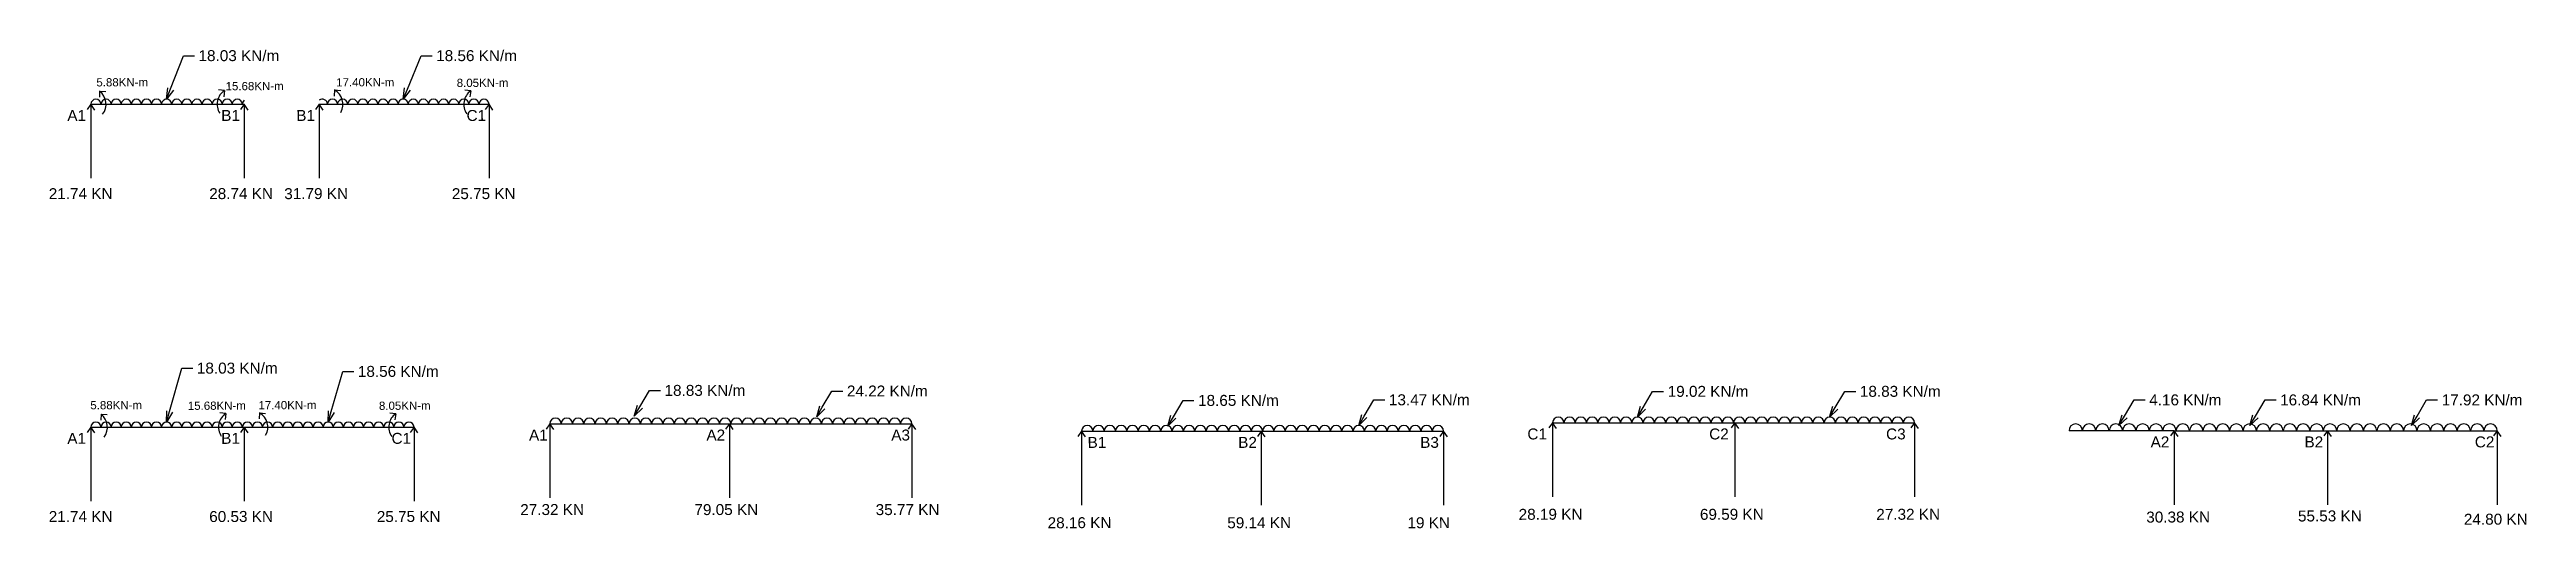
# Model space of a CAD drawing. Header units: millimetres. Extents: x 0 to 1679650, y -107560 to 692040.
# Drawn here: x 4265 to 49493, y 114077 to 122812 of the extents above; entities that cross this region are included whole.
import ezdxf
from ezdxf import colors
from ezdxf.entities.mleader import LeaderData, LeaderLine
from ezdxf.math import Vec2, Vec3

# ---------------------------------------------------------------- set-up
doc = ezdxf.new("R2010")
doc.units = ezdxf.units.MM
doc.styles.get("Standard").update_dxf_attribs({"font": 'arial.ttf'})

msp = doc.modelspace()

# ---------------------------------------------------------------- texts
for s, height, p in [('5.88KN-m', 150, (5120, 122140)), ('15.68KN-m', 150, (7480, 122070)), ('17.40KN-m', 150, (9500, 122140)), ('8.05KN-m', 150, (11700, 122130)), ('A1', 200, (4590, 121510)), ('B1', 200, (7400, 121510)), ('B1', 200, (8770, 121510)), ('C1', 200, (11880, 121510)), ('21.74 KN', 200, (4250.7, 120083.7)), ('28.74 KN', 200, (7180.7, 120083.7)), ('31.79 KN', 200, (8550.7, 120083.7)), ('25.75 KN', 200, (11610.7, 120083.7)), ('5.88KN-m', 150, (5010, 116250)), ('15.68KN-m', 150, (6790, 116240)), ('17.40KN-m', 150, (8080, 116250)), ('8.05KN-m', 150, (10280, 116240)), ('A1', 200, (4590, 115620)), ('B1', 200, (7400, 115620)), ('C1', 200, (10510, 115620)), ('A1', 200, (13020, 115680)), ('A2', 200, (16260, 115680)), ('A3', 200, (19635, 115680)), ('C1', 200, (31250, 115700)), ('C2', 200, (34570, 115700)), ('C3', 200, (37800, 115700)), ('B1', 200, (23219.3, 115546.1)), ('B2', 200, (25969.3, 115546.1)), ('B3', 200, (29292.6, 115546.1)), ('A2', 200, (42630, 115555)), ('B2', 200, (45440, 115555)), ('C2', 200, (48550, 115555)), ('27.32 KN', 200, (12860, 114320)), ('79.05 KN', 200, (16040, 114320)), ('35.77 KN', 200, (19350, 114320)), ('28.19 KN', 200, (31090.7, 114233.7)), ('69.59 KN', 200, (34400.7, 114233.7)), ('27.32 KN', 200, (37620.7, 114233.7)), ('21.74 KN', 200, (4250.7, 114193.7)), ('60.53 KN', 200, (7180.7, 114193.7)), ('25.75 KN', 200, (10240.7, 114193.7)), ('28.16 KN', 200, (22490, 114080)), ('59.14 KN', 200, (25770, 114080)), ('19 KN', 200, (29060, 114080)), ('30.38 KN', 200, (42550.7, 114183.7)), ('55.53 KN', 200, (45320.7, 114203.7)), ('24.80 KN', 200, (48350.7, 114143.7))]:
    msp.add_text(s, height=height, rotation=0.17556).set_placement(p)

# ---------------------------------------------------------------- blocks, each defined once
blk = doc.blocks.new('_Open30')
at = {"color": 0, "linetype": 'ByBlock', "lineweight": -2}
for p, q in [((-1, 0.27), (0, 0)), ((0, 0), (-1, -0.27)), ((0, 0), (-1, 0))]:
    blk.add_line(p, q, dxfattribs=at)

# ---------------------------------------------------------------- linework, layer by layer
for p, q in [((5020, 121815), (7820, 121815)), ((5020, 121815), (5020, 120465)), ((5179.7, 122052.6), (5175.8, 121941.4)), ((5179.7, 122052.6), (5293.1, 122046.1)), ((7460.7, 122066.2), (7349.8, 122075.3)), ((7460.7, 122066.2), (7449, 121953.3)), ((7820, 121815), (7820, 120465)), ((9190, 121815), (9190, 120465)), ((9190, 121815), (12290, 121815)), ((9467.9, 122076), (9459.9, 121965)), ((9467.9, 122076), (9581, 122065.3)), ((11956.5, 122060.4), (11845.8, 122072.3)), ((11956.5, 122060.4), (11941.8, 121947.8)), ((12290, 121815), (12290, 120465)), ((5020, 115925), (10920, 115925)), ((5020, 115925), (5020, 114575)), ((5205, 116162.6), (5201.1, 116051.4)), ((5205, 116162.6), (5318.4, 116156.1)), ((7486, 116176.2), (7375.1, 116185.3)), ((7486, 116176.2), (7474.3, 116063.3)), ((7820, 115925), (7820, 114575)), ((8097.9, 116186), (8089.9, 116075)), ((8097.9, 116186), (8211, 116175.3)), ((10586.5, 116170.4), (10475.8, 116182.3)), ((10586.5, 116170.4), (10571.8, 116057.8)), ((10920, 115925), (10920, 114575)), ((13400, 115985), (20010, 115985)), ((13400, 115985), (13400, 114635)), ((16680, 115985), (16680, 114635)), ((20010, 115985), (20010, 114635)), ((23109.3, 115851.1), (29719.3, 115851.1)), ((23109.3, 115851.1), (23109.3, 114501.1)), ((26389.3, 115851.1), (26389.3, 114501.1)), ((29719.3, 115851.1), (29719.3, 114501.1)), ((31710, 116005), (38320, 116005)), ((31710, 116005), (31710, 114655)), ((35040, 116005), (35040, 114655)), ((38320, 116005), (38320, 114655)), ((43060, 115860), (41140, 115860)), ((43060, 115860), (48960, 115860)), ((43060, 115860), (43060, 114510)), ((45860, 115860), (45860, 114510)), ((48960, 115860), (48960, 114510))]:
    msp.add_line(p, q)
for points in [[(5090, 121710), (5020, 121815), (4950, 121720)], [(7890, 121710), (7820, 121815), (7750, 121720)], [(9260, 121710), (9190, 121815), (9120, 121720)], [(12360, 121710), (12290, 121815), (12220, 121720)], [(5090, 115820), (5020, 115925), (4950, 115830)], [(7890, 115820), (7820, 115925), (7750, 115830)], [(10990, 115820), (10920, 115925), (10850, 115830)], [(13470, 115880), (13400, 115985), (13330, 115890)], [(16750, 115880), (16680, 115985), (16610, 115890)], [(20080, 115880), (20010, 115985), (19940, 115890)], [(23179.3, 115746.1), (23109.3, 115851.1), (23039.3, 115756.1)], [(26459.3, 115746.1), (26389.3, 115851.1), (26319.3, 115756.1)], [(29789.3, 115746.1), (29719.3, 115851.1), (29649.3, 115756.1)], [(31780, 115899.8), (31710, 116004.8), (31640, 115909.8)], [(35110, 115899.8), (35040, 116004.8), (34970, 115909.8)], [(38390, 115899.8), (38320, 116004.8), (38250, 115909.8)], [(43130, 115755), (43060, 115860), (42990, 115765)], [(45930, 115755), (45860, 115860), (45790, 115765)], [(49030, 115755), (48960, 115860), (48890, 115765)]]:
    msp.add_lwpolyline(points)
for centre, radius, start, end in [((5112.2, 121815), 92.2, 0, 180), ((4996.6, 121815), 300, 322.37377, 52.37377), ((5296.6, 121815), 92.2, 0, 180), ((5480.9, 121815), 92.2, 0, 180), ((5665.3, 121815), 92.2, 0, 180), ((5849.7, 121815), 92.2, 0, 180), ((6034.1, 121815), 92.2, 0, 180), ((6218.4, 121815), 92.2, 0, 180), ((6402.8, 121815), 92.2, 0, 180), ((6587.2, 121815), 92.2, 0, 180), ((6771.6, 121815), 92.2, 0, 180), ((6955.9, 121815), 92.2, 0, 180), ((7140.3, 121815), 92.2, 0, 180), ((7324.7, 121815), 92.2, 0, 180), ((7624.7, 121815), 300, 123.12974, 213.12974), ((7509.1, 121815), 92.2, 0, 180), ((7693.4, 121815), 92.2, 0, 180), ((7877.8, 121815), 92.2, 128.83786, 180), ((9247.8, 121815), 92.2, 0, 128.83786), ((9432.2, 121815), 92.2, 0, 180), ((9320, 121815), 300, 330.46122, 60.46122), ((9616.6, 121815), 92.2, 0, 180), ((9800.9, 121815), 92.2, 0, 180), ((9985.3, 121815), 92.2, 0, 180), ((10169.7, 121815), 92.2, 0, 180), ((10354.1, 121815), 92.2, 0, 180), ((10538.4, 121815), 92.2, 0, 180), ((10722.8, 121815), 92.2, 0, 180), ((10907.2, 121815), 92.2, 0, 180), ((11091.6, 121815), 92.2, 0, 180), ((11275.9, 121815), 92.2, 0, 180), ((11460.3, 121815), 92.2, 0, 180), ((11644.7, 121815), 92.2, 0, 180), ((11829.1, 121815), 92.2, 0, 180), ((12129.1, 121815), 300, 125.1244, 215.1244), ((12013.4, 121815), 92.2, 0, 180), ((12197.8, 121815), 92.2, 0, 180), ((5112.2, 115925), 92.2, 0, 180), ((5296.6, 115925), 92.2, 0, 180), ((5021.9, 115925), 300, 322.37377, 52.37377), ((5480.9, 115925), 92.2, 0, 180), ((5665.3, 115925), 92.2, 0, 180), ((5849.7, 115925), 92.2, 0, 180), ((6034.1, 115925), 92.2, 0, 180), ((6218.4, 115925), 92.2, 0, 180), ((6402.8, 115925), 92.2, 0, 180), ((6587.2, 115925), 92.2, 0, 180), ((6771.6, 115925), 92.2, 0, 180), ((6955.9, 115925), 92.2, 0, 180), ((7140.3, 115925), 92.2, 0, 180), ((7324.7, 115925), 92.2, 0, 180), ((7650, 115925), 300, 123.12974, 213.12974), ((7509.1, 115925), 92.2, 0, 180), ((7693.4, 115925), 92.2, 0, 180), ((7877.8, 115925), 92.2, 0, 180), ((8062.2, 115925), 92.2, 0, 180), ((7950, 115925), 300, 330.46122, 60.46122), ((8246.6, 115925), 92.2, 0, 180), ((8430.9, 115925), 92.2, 0, 180), ((8615.3, 115925), 92.2, 0, 180), ((8799.7, 115925), 92.2, 0, 180), ((8984.1, 115925), 92.2, 0, 180), ((9168.4, 115925), 92.2, 0, 180), ((9352.8, 115925), 92.2, 0, 180), ((9537.2, 115925), 92.2, 0, 180), ((9721.6, 115925), 92.2, 0, 180), ((9905.9, 115925), 92.2, 0, 180), ((10090.3, 115925), 92.2, 0, 180), ((10274.7, 115925), 92.2, 0, 180), ((10459.1, 115925), 92.2, 0, 180), ((10759.1, 115925), 300, 125.1244, 215.1244), ((10643.4, 115925), 92.2, 0, 180), ((10827.8, 115925), 92.2, 0, 180), ((13503.3, 115985), 103.3, 0, 180), ((13709.8, 115985), 103.3, 0, 180), ((13916.4, 115985), 103.3, 0, 180), ((14123, 115985), 103.3, 0, 180), ((14329.5, 115985), 103.3, 0, 180), ((14536.1, 115985), 103.3, 0, 180), ((14742.7, 115985), 103.3, 0, 180), ((14949.2, 115985), 103.3, 0, 180), ((15155.8, 115985), 103.3, 0, 180), ((15362.3, 115985), 103.3, 0, 180), ((15568.9, 115985), 103.3, 0, 180), ((15775.5, 115985), 103.3, 0, 180), ((15982, 115985), 103.3, 0, 180), ((16188.6, 115985), 103.3, 0, 180), ((16395.2, 115985), 103.3, 0, 180), ((16601.7, 115985), 103.3, 0, 180), ((16808.3, 115985), 103.3, 0, 180), ((17014.8, 115985), 103.3, 0, 180), ((17221.4, 115985), 103.3, 0, 180), ((17428, 115985), 103.3, 0, 180), ((17634.5, 115985), 103.3, 0, 180), ((17841.1, 115985), 103.3, 0, 180), ((18047.7, 115985), 103.3, 0, 180), ((18254.2, 115985), 103.3, 0, 180), ((18460.8, 115985), 103.3, 0, 180), ((18667.3, 115985), 103.3, 0, 180), ((18873.9, 115985), 103.3, 0, 180), ((19080.5, 115985), 103.3, 0, 180), ((19287, 115985), 103.3, 0, 180), ((19493.6, 115985), 103.3, 0, 180), ((19700.2, 115985), 103.3, 0, 180), ((19906.7, 115985), 103.3, 0, 180), ((23212.6, 115851.1), 103.3, 0, 180), ((23419.2, 115851.1), 103.3, 0, 180), ((23625.7, 115851.1), 103.3, 0, 180), ((23832.3, 115851.1), 103.3, 0, 180), ((24038.8, 115851.1), 103.3, 0, 180), ((24245.4, 115851.1), 103.3, 0, 180), ((24452, 115851.1), 103.3, 0, 180), ((24658.5, 115851.1), 103.3, 0, 180), ((24865.1, 115851.1), 103.3, 0, 180), ((25071.7, 115851.1), 103.3, 0, 180), ((25278.2, 115851.1), 103.3, 0, 180), ((25484.8, 115851.1), 103.3, 0, 180), ((25691.3, 115851.1), 103.3, 0, 180), ((25897.9, 115851.1), 103.3, 0, 180), ((26104.5, 115851.1), 103.3, 0, 180), ((26311, 115851.1), 103.3, 0, 180), ((26517.6, 115851.1), 103.3, 0, 180), ((26724.2, 115851.1), 103.3, 0, 180), ((26930.7, 115851.1), 103.3, 0, 180), ((27137.3, 115851.1), 103.3, 0, 180), ((27343.8, 115851.1), 103.3, 0, 180), ((27550.4, 115851.1), 103.3, 0, 180), ((27757, 115851.1), 103.3, 0, 180), ((27963.5, 115851.1), 103.3, 0, 180), ((28170.1, 115851.1), 103.3, 0, 180), ((28376.7, 115851.1), 103.3, 0, 180), ((28583.2, 115851.1), 103.3, 0, 180), ((28789.8, 115851.1), 103.3, 0, 180), ((28996.3, 115851.1), 103.3, 0, 180), ((29202.9, 115851.1), 103.3, 0, 180), ((29409.5, 115851.1), 103.3, 0, 180), ((29616, 115851.1), 103.3, 0, 180), ((31813.3, 116005), 103.3, 0, 180), ((32019.8, 116005), 103.3, 0, 180), ((32226.4, 116005), 103.3, 0, 180), ((32433, 116005), 103.3, 0, 180), ((32639.5, 116005), 103.3, 0, 180), ((32846.1, 116005), 103.3, 0, 180), ((33052.7, 116005), 103.3, 0, 180), ((33259.2, 116005), 103.3, 0, 180), ((33465.8, 116005), 103.3, 0, 180), ((33672.3, 116005), 103.3, 0, 180), ((33878.9, 116005), 103.3, 0, 180), ((34085.5, 116005), 103.3, 0, 180), ((34292, 116005), 103.3, 0, 180), ((34498.6, 116005), 103.3, 0, 180), ((34705.2, 116005), 103.3, 0, 180), ((34911.7, 116005), 103.3, 0, 180), ((35118.3, 116005), 103.3, 0, 180), ((35324.8, 116005), 103.3, 0, 180), ((35531.4, 116005), 103.3, 0, 180), ((35738, 116005), 103.3, 0, 180), ((35944.5, 116005), 103.3, 0, 180), ((36151.1, 116005), 103.3, 0, 180), ((36357.7, 116005), 103.3, 0, 180), ((36564.2, 116005), 103.3, 0, 180), ((36770.8, 116005), 103.3, 0, 180), ((36977.3, 116005), 103.3, 0, 180), ((37183.9, 116005), 103.3, 0, 180), ((37390.5, 116005), 103.3, 0, 180), ((37597, 116005), 103.3, 0, 180), ((37803.6, 116005), 103.3, 0, 180), ((38010.2, 116005), 103.3, 0, 180), ((38216.7, 116005), 103.3, 0, 180), ((41262.2, 115860), 122.2, 0, 180), ((41506.6, 115860), 122.2, 0, 180), ((41750.9, 115860), 122.2, 0, 180), ((41995.3, 115860), 122.2, 0, 180), ((42239.7, 115860), 122.2, 0, 180), ((42484.1, 115860), 122.2, 0, 180), ((42728.4, 115860), 122.2, 0, 180), ((42972.8, 115860), 122.2, 0, 180), ((43217.2, 115860), 122.2, 0, 180), ((43461.6, 115860), 122.2, 0, 180), ((43705.9, 115860), 122.2, 0, 180), ((43950.3, 115860), 122.2, 0, 180), ((44194.7, 115860), 122.2, 0, 180), ((44439.1, 115860), 122.2, 0, 180), ((44683.4, 115860), 122.2, 0, 180), ((44927.8, 115860), 122.2, 0, 180), ((45172.2, 115860), 122.2, 0, 180), ((45416.6, 115860), 122.2, 0, 180), ((45660.9, 115860), 122.2, 0, 180), ((45905.3, 115860), 122.2, 0, 180), ((46149.7, 115860), 122.2, 0, 180), ((46394.1, 115860), 122.2, 0, 180), ((46638.4, 115860), 122.2, 0, 180), ((46882.8, 115860), 122.2, 0, 180), ((47127.2, 115860), 122.2, 0, 180), ((47371.6, 115860), 122.2, 0, 180), ((47615.9, 115860), 122.2, 0, 180), ((47860.3, 115860), 122.2, 0, 180), ((48104.7, 115860), 122.2, 0, 180), ((48349.1, 115860), 122.2, 0, 180), ((48593.4, 115860), 122.2, 0, 180), ((48837.8, 115860), 122.2, 0, 180)]:
    msp.add_arc(centre, radius, start, end)

msp.set_redraw_order([(e.dxf.handle, doc.entitydb.next_handle()) for e in msp.query("TEXT MTEXT ATTDEF DIMENSION ARC_DIMENSION")])  # texts and dimensions are drawn at this point

# ---------------------------------------------------------------- leaders
ml = msp.add_multileader_mtext('Standard')
ml.set_content('18.03 KN/m', color=256)
ml.set_leader_properties()
ml.set_arrow_properties(name='OPEN30')
ml.build(insert=Vec2(0, 0))
ml.multileader.update_dxf_attribs({"text_right_attachment_type": 2, "dogleg_length": 200, "arrow_head_size": 200})
ctx = ml.context
ctx.base_point, ctx.char_height, ctx.arrow_head_size, ctx.landing_gap_size, ctx.plane_origin = Vec3(6910, 122700), 200, 200, 75, Vec3(6402.8, 121907.2)
ctx.right_attachment = 2
notes = []
notes.append((ctx, [(0, (1, 1, 0), (6710, 122700), (1, 0), 200, [(0, [(6402.8, 121907.2)], 0, [])])]))
ctx.mtext.insert, ctx.mtext.line_spacing_factor, ctx.mtext.flow_direction = Vec3(6985, 122801.8), 1.2, 5
ml = msp.add_multileader_mtext('Standard')
ml.set_content('18.56 KN/m', color=256)
ml.set_leader_properties()
ml.set_arrow_properties(name='OPEN30')
ml.build(insert=Vec2(0, 0))
ml.multileader.update_dxf_attribs({"text_right_attachment_type": 2, "dogleg_length": 200, "arrow_head_size": 200})
ctx = ml.context
ctx.base_point, ctx.char_height, ctx.arrow_head_size, ctx.landing_gap_size, ctx.plane_origin = Vec3(11250, 122700), 200, 200, 75, Vec3(10722.8, 121907.2)
ctx.right_attachment = 2
notes.append((ctx, [(0, (1, 1, 0), (11050, 122700), (1, 0), 200, [(0, [(10722.8, 121907.2)], 0, [])])]))
ctx.mtext.insert, ctx.mtext.line_spacing_factor, ctx.mtext.flow_direction = Vec3(11325, 122801.7), 1.2, 5
ml = msp.add_multileader_mtext('Standard')
ml.set_content('18.03 KN/m', color=256)
ml.set_leader_properties()
ml.set_arrow_properties(name='OPEN30')
ml.build(insert=Vec2(0, 0))
ml.multileader.update_dxf_attribs({"text_right_attachment_type": 2, "dogleg_length": 200, "arrow_head_size": 200})
ctx = ml.context
ctx.base_point, ctx.char_height, ctx.arrow_head_size, ctx.landing_gap_size, ctx.plane_origin = Vec3(6880, 117000), 200, 200, 75, Vec3(6402.8, 116017.2)
ctx.right_attachment = 2
notes.append((ctx, [(0, (1, 1, 0), (6680, 117000), (1, 0), 200, [(0, [(6402.8, 116017.2)], 0, [])])]))
ctx.mtext.insert, ctx.mtext.line_spacing_factor, ctx.mtext.flow_direction = Vec3(6955, 117101.8), 1.2, 5
ml = msp.add_multileader_mtext('Standard')
ml.set_content('18.56 KN/m', color=256)
ml.set_leader_properties()
ml.set_arrow_properties(name='OPEN30')
ml.build(insert=Vec2(0, 0))
ml.multileader.update_dxf_attribs({"text_right_attachment_type": 2, "dogleg_length": 200, "arrow_head_size": 200})
ctx = ml.context
ctx.base_point, ctx.char_height, ctx.arrow_head_size, ctx.landing_gap_size, ctx.plane_origin = Vec3(9820, 116940), 200, 200, 75, Vec3(9352.8, 116017.2)
ctx.right_attachment = 2
notes.append((ctx, [(0, (1, 1, 0), (9620, 116940), (1, 0), 200, [(0, [(9352.8, 116017.2)], 0, [])])]))
ctx.mtext.insert, ctx.mtext.line_spacing_factor, ctx.mtext.flow_direction = Vec3(9895, 117041.7), 1.2, 5
ml = msp.add_multileader_mtext('Standard')
ml.set_content('18.83 KN/m', color=256)
ml.set_leader_properties()
ml.set_arrow_properties(name='OPEN30')
ml.build(insert=Vec2(0, 0))
ml.multileader.update_dxf_attribs({"text_right_attachment_type": 2, "dogleg_length": 200, "arrow_head_size": 200})
ctx = ml.context
ctx.base_point, ctx.char_height, ctx.arrow_head_size, ctx.landing_gap_size, ctx.plane_origin = Vec3(15419.4, 116593.5), 200, 200, 75, Vec3(14942.2, 116125.7)
ctx.right_attachment = 2
notes.append((ctx, [(0, (1, 1, 0), (15219.4, 116593.5), (1, 0), 200, [(0, [(14942.2, 116125.7)], 0, [])])]))
ctx.mtext.insert, ctx.mtext.line_spacing_factor, ctx.mtext.flow_direction = Vec3(15494.4, 116695.2), 1.2, 5
ml = msp.add_multileader_mtext('Standard')
ml.set_content('24.22 KN/m', color=256)
ml.set_leader_properties()
ml.set_arrow_properties(name='OPEN30')
ml.build(insert=Vec2(0, 0))
ml.multileader.update_dxf_attribs({"text_right_attachment_type": 2, "dogleg_length": 200, "arrow_head_size": 200})
ctx = ml.context
ctx.base_point, ctx.char_height, ctx.arrow_head_size, ctx.landing_gap_size, ctx.plane_origin = Vec3(18750.2, 116582.4), 200, 200, 75, Vec3(18273, 116114.6)
ctx.right_attachment = 2
notes.append((ctx, [(0, (1, 1, 0), (18550.2, 116582.4), (1, 0), 200, [(0, [(18273, 116114.6)], 0, [])])]))
ctx.mtext.insert, ctx.mtext.line_spacing_factor, ctx.mtext.flow_direction = Vec3(18825.2, 116684.1), 1.2, 5
ml = msp.add_multileader_mtext('Standard')
ml.set_content('19.02 KN/m', color=256)
ml.set_leader_properties()
ml.set_arrow_properties(name='OPEN30')
ml.build(insert=Vec2(0, 0))
ml.multileader.update_dxf_attribs({"text_right_attachment_type": 2, "dogleg_length": 200, "arrow_head_size": 200})
ctx = ml.context
ctx.base_point, ctx.char_height, ctx.arrow_head_size, ctx.landing_gap_size, ctx.plane_origin = Vec3(33736.8, 116576.1), 200, 200, 75, Vec3(33259.6, 116108.3)
ctx.right_attachment = 2
notes.append((ctx, [(0, (1, 1, 0), (33536.8, 116576.1), (1, 0), 200, [(0, [(33259.6, 116108.3)], 0, [])])]))
ctx.mtext.insert, ctx.mtext.line_spacing_factor, ctx.mtext.flow_direction = Vec3(33811.8, 116677.8), 1.2, 5
ml = msp.add_multileader_mtext('Standard')
ml.set_content('18.83 KN/m', color=256)
ml.set_leader_properties()
ml.set_arrow_properties(name='OPEN30')
ml.build(insert=Vec2(0, 0))
ml.multileader.update_dxf_attribs({"text_right_attachment_type": 2, "dogleg_length": 200, "arrow_head_size": 200})
ctx = ml.context
ctx.base_point, ctx.char_height, ctx.arrow_head_size, ctx.landing_gap_size, ctx.plane_origin = Vec3(37246.3, 116576.1), 200, 200, 75, Vec3(36769.1, 116108.3)
ctx.right_attachment = 2
notes.append((ctx, [(0, (1, 1, 0), (37046.3, 116576.1), (1, 0), 200, [(0, [(36769.1, 116108.3)], 0, [])])]))
ctx.mtext.insert, ctx.mtext.line_spacing_factor, ctx.mtext.flow_direction = Vec3(37321.3, 116677.9), 1.2, 5
ml = msp.add_multileader_mtext('Standard')
ml.set_content('18.65 KN/m', color=256)
ml.set_leader_properties()
ml.set_arrow_properties(name='OPEN30')
ml.build(insert=Vec2(0, 0))
ml.multileader.update_dxf_attribs({"text_right_attachment_type": 2, "dogleg_length": 200, "arrow_head_size": 200})
ctx = ml.context
ctx.base_point, ctx.char_height, ctx.arrow_head_size, ctx.landing_gap_size, ctx.plane_origin = Vec3(25161.5, 116411.1), 200, 200, 75, Vec3(24684.3, 115943.3)
ctx.right_attachment = 2
notes.append((ctx, [(0, (1, 1, 0), (24961.5, 116411.1), (1, 0), 200, [(0, [(24684.3, 115943.3)], 0, [])])]))
ctx.mtext.insert, ctx.mtext.line_spacing_factor, ctx.mtext.flow_direction = Vec3(25236.5, 116512.8), 1.2, 5
ml = msp.add_multileader_mtext('Standard')
ml.set_content('13.47 KN/m', color=256)
ml.set_leader_properties()
ml.set_arrow_properties(name='OPEN30')
ml.build(insert=Vec2(0, 0))
ml.multileader.update_dxf_attribs({"text_right_attachment_type": 2, "dogleg_length": 200, "arrow_head_size": 200})
ctx = ml.context
ctx.base_point, ctx.char_height, ctx.arrow_head_size, ctx.landing_gap_size, ctx.plane_origin = Vec3(28646.8, 116422.2), 200, 200, 75, Vec3(28169.7, 115954.4)
ctx.right_attachment = 2
notes.append((ctx, [(0, (1, 1, 0), (28446.8, 116422.2), (1, 0), 200, [(0, [(28169.7, 115954.4)], 0, [])])]))
ctx.mtext.insert, ctx.mtext.line_spacing_factor, ctx.mtext.flow_direction = Vec3(28721.8, 116524), 1.2, 5
ml = msp.add_multileader_mtext('Standard')
ml.set_content('4.16 KN/m', color=256)
ml.set_leader_properties()
ml.set_arrow_properties(name='OPEN30')
ml.build(insert=Vec2(0, 0))
ml.multileader.update_dxf_attribs({"text_right_attachment_type": 2, "dogleg_length": 200, "arrow_head_size": 200})
ctx = ml.context
ctx.base_point, ctx.char_height, ctx.arrow_head_size, ctx.landing_gap_size, ctx.plane_origin = Vec3(42529.3, 116420.2), 200, 200, 75, Vec3(42052.1, 115952.4)
ctx.right_attachment = 2
notes.append((ctx, [(0, (1, 1, 0), (42329.3, 116420.2), (1, 0), 200, [(0, [(42052.1, 115952.4)], 0, [])])]))
ctx.mtext.insert, ctx.mtext.line_spacing_factor, ctx.mtext.flow_direction = Vec3(42604.3, 116521.9), 1.2, 5
ml = msp.add_multileader_mtext('Standard')
ml.set_content('16.84 KN/m', color=256)
ml.set_leader_properties()
ml.set_arrow_properties(name='OPEN30')
ml.build(insert=Vec2(0, 0))
ml.multileader.update_dxf_attribs({"text_right_attachment_type": 2, "dogleg_length": 200, "arrow_head_size": 200})
ctx = ml.context
ctx.base_point, ctx.char_height, ctx.arrow_head_size, ctx.landing_gap_size, ctx.plane_origin = Vec3(44920, 116420), 200, 200, 75, Vec3(44442.8, 115952.2)
ctx.right_attachment = 2
notes.append((ctx, [(0, (1, 1, 0), (44720, 116420), (1, 0), 200, [(0, [(44442.8, 115952.2)], 0, [])])]))
ctx.mtext.insert, ctx.mtext.line_spacing_factor, ctx.mtext.flow_direction = Vec3(44995, 116521.7), 1.2, 5
ml = msp.add_multileader_mtext('Standard')
ml.set_content('17.92 KN/m', color=256)
ml.set_leader_properties()
ml.set_arrow_properties(name='OPEN30')
ml.build(insert=Vec2(0, 0))
ml.multileader.update_dxf_attribs({"text_right_attachment_type": 2, "dogleg_length": 200, "arrow_head_size": 200})
ctx = ml.context
ctx.base_point, ctx.char_height, ctx.arrow_head_size, ctx.landing_gap_size, ctx.plane_origin = Vec3(47870, 116420), 200, 200, 75, Vec3(47392.8, 115952.2)
ctx.right_attachment = 2
notes.append((ctx, [(0, (1, 1, 0), (47670, 116420), (1, 0), 200, [(0, [(47392.8, 115952.2)], 0, [])])]))
ctx.mtext.insert, ctx.mtext.line_spacing_factor, ctx.mtext.flow_direction = Vec3(47945, 116521.7), 1.2, 5
for ctx, leaders in notes:
    for number, flags, end, landing, length, lines in leaders:
        leader = LeaderData()
        leader.index, (leader.has_last_leader_line, leader.has_dogleg_vector, leader.attachment_direction) = number, flags
        leader.last_leader_point, leader.dogleg_vector, leader.dogleg_length = Vec3(end), Vec3(landing), length
        for number, points, colour, breaks in lines:
            line = LeaderLine()
            line.index, line.vertices, line.color, line.breaks = number, Vec3.list(points), colors.encode_raw_color(colour), breaks
            leader.lines.append(line)
        ctx.leaders.append(leader)

doc.saveas('drawing.dxf')
